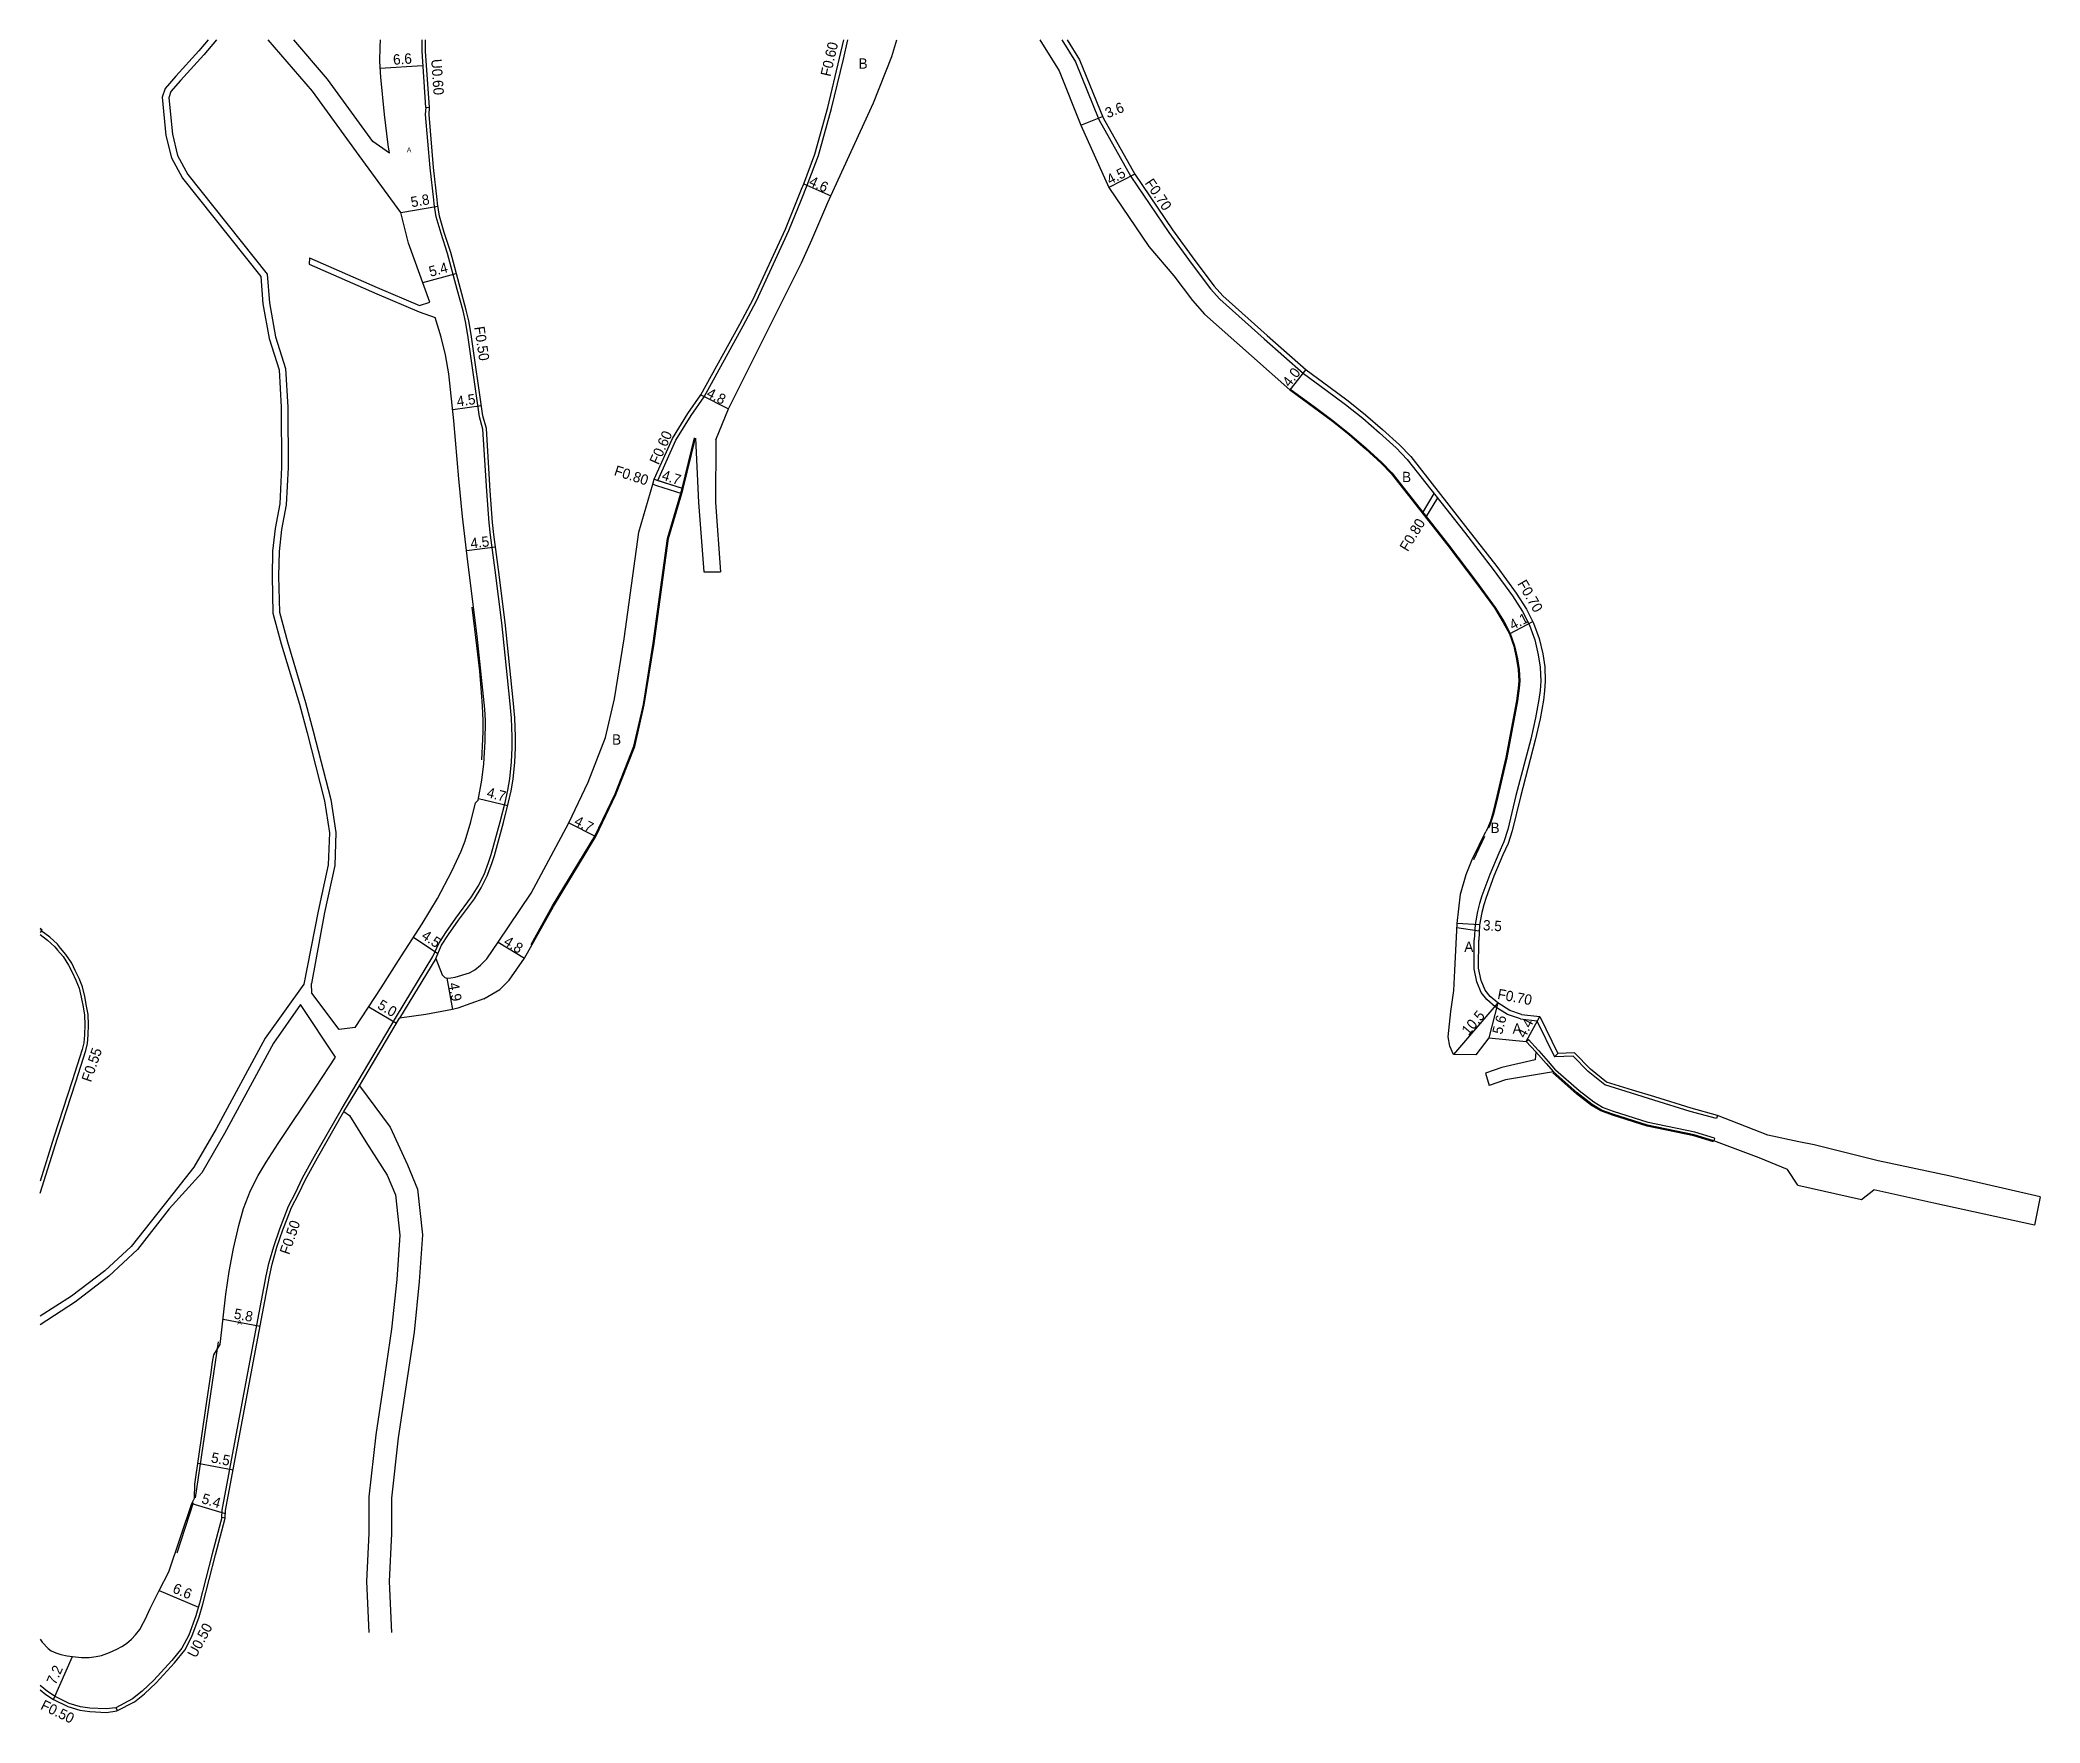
# Model space of a CAD drawing. Header units: metres. Extents: x -28000 to -24000, y -105000 to -102000.
# Drawn here: x -26400 to -26090.5, y -104060.5 to -103800 of the extents above; entities that cross this region are included whole.
import ezdxf

# ---------------------------------------------------------------- set-up
doc = ezdxf.new("R2010")
doc.units = ezdxf.units.M
doc.header["$LTSCALE"] = 2.5
for name, color, linetype in [('側溝・桝', 7, 'Continuous'), ('幅員', 7, 'Continuous'), ('歩道・分離帯・安全施設', 7, 'Continuous'), ('舗装', 7, 'Continuous'), ('道路', 7, 'Continuous')]:
    doc.layers.add(name, color=color, linetype=linetype)
doc.styles.get("Standard").update_dxf_attribs({"font": ''})
doc.styles.add('YOKO_DECO', font='')
doc.styles.get('Standard').set_extended_font_data('@MS PGothic')
doc.styles.get('YOKO_DECO').set_extended_font_data('MS PGothic')

msp = doc.modelspace()

# ---------------------------------------------------------------- texts
at = {"layer": '側溝・桝'}
for s, rotation, p in [('F0.60', 76.9359, (-26277.68, -103805.75)), ('U0.60', 274, (-26339.47, -103803)), ('F0.70', 304.2063, (-26229.1, -103822.14)), ('F0.50', 278.5358, (-26332.81, -103844.44)), ('F0.60', 65.9817, (-26304.29, -103865.84)), ('F0.80', 342.1314, (-26311.27, -103867.32)), ('F0.80', 58.7459, (-26188.34, -103879.28)), ('F0.70', 300.3307, (-26171.43, -103884.14)), ('F0.70', 349.1125, (-26174.55, -103948.39)), ('F0.55', 71, (-26392.11, -103961.39)), ('F0.50', 71, (-26361.44, -103988.09)), ('U0.50', 62, (-26375.87, -104050.51)), ('F0.50', 334.126, (-26400.03, -104058.26))]:
    msp.add_text(s, height=1.6, rotation=rotation, dxfattribs=at).set_placement(p)
at = {"layer": '幅員'}
for s, rotation, p in [('6.6', 4, (-26345.31, -103803.84)), ('3.6', 21.9459, (-26234.78, -103812.13)), ('4.6', 335.5769, (-26281.14, -103822.44)), ('4.5', 27.3582, (-26234.42, -103822.43)), ('5.8', 10, (-26342.48, -103825.9)), ('5.4', 15, (-26339.57, -103836.66)), ('4.0', 51.8754, (-26206.63, -103853.81)), ('4.5', 8, (-26335.4, -103856.74)), ('4.8', 333.0999, (-26296.99, -103855.17)), ('4.7', 342.1313, (-26303.9, -103868.02)), ('4.5', 7, (-26333.29, -103878.71)), ('4.1', 27.6328, (-26172.1, -103891.36)), ('4.7', 346, (-26330.97, -103917.17)), ('4.7', 333.178, (-26317.47, -103921.4)), ('4.5', 326, (-26341.1, -103938.96)), ('4.8', 328.4974, (-26328.38, -103939.93)), ('3.5', 356.3579, (-26176.74, -103937.77)), ('4.9', 279.929, (-26336.78, -103946.02)), ('5.0', 329, (-26347.91, -103949.78)), ('10.5', 49.5143, (-26178.94, -103954.16)), ('5.6', 75.6035, (-26173.75, -103954)), ('4.4', 62, (-26170.19, -103954.57)), ('5.8', 349, (-26370.09, -103997.85)), ('5.5', 349, (-26373.62, -104020.12)), ('5.4', 343, (-26375.11, -104026.41)), ('6.6', 337, (-26379.6, -104040.22)), ('7.2', 66, (-26397.59, -104054.67))]:
    msp.add_text(s, height=1.6, rotation=rotation, dxfattribs=at).set_placement(p)
at = {"layer": '舗装'}
for s, p in [('B', (-26273.33, -103804.44)), ('B', (-26189.22, -103868.43)), ('B', (-26311.47, -103909.06)), ('B', (-26175.53, -103922.73)), ('A', (-26179.59, -103941.13)), ('A', (-26172.12, -103953.8))]:
    msp.add_text(s, height=1.6, dxfattribs=at).set_placement(p)
at = {"layer": '舗装', "style": 'YOKO_DECO'}
for p in [(-26343.23, -103817.37, 567.13), (-26369.47, -103998.83, 546.97)]:
    msp.add_text('A', height=0.75, dxfattribs=at).set_placement(p)

# ---------------------------------------------------------------- linework, layer by layer
at = {"layer": '側溝・桝'}
for points in [[(-26340.9, -103800), (-26340.93, -103801.75), (-26340.35, -103810.43), (-26339.73, -103810.39)], [(-26282.17, -103824.7), (-26281.26, -103822.46), (-26279.51, -103817.87), (-26277.52, -103810.6), (-26275.68, -103802.95), (-26275, -103800)], [(-26241.87, -103800), (-26239.74, -103803.37), (-26236.13, -103812.33), (-26231.18, -103821.13), (-26225.3, -103829.78), (-26221.87, -103834.55), (-26218.87, -103838.53), (-26217.44, -103840.11), (-26210.55, -103846.24), (-26204.49, -103851.59)], [(-26371.87, -104028.66), (-26371.83, -104027.55), (-26367.67, -104005.47), (-26364.99, -103991.26), (-26364.57, -103989.34), (-26363.82, -103986.7), (-26362.9, -103983.97), (-26362.23, -103982.24), (-26361.54, -103980.49), (-26360.48, -103978.42), (-26359.36, -103976.11), (-26357.53, -103972.76), (-26353.38, -103965.55), (-26344.82, -103951.12), (-26339.21, -103941.86), (-26338.3, -103939.84), (-26337.22, -103938.15), (-26335.67, -103935.91), (-26333.21, -103932.63), (-26332.19, -103930.96), (-26331.27, -103929.15), (-26330.57, -103927.31), (-26330.19, -103926.05), (-26328.77, -103920.99), (-26328.03, -103918.02), (-26327.62, -103916.1), (-26327.3, -103914.35), (-26327.03, -103911.72), (-26326.93, -103909.54), (-26326.95, -103907.84), (-26327.02, -103904.94), (-26327.28, -103902.22), (-26328.52, -103890.22), (-26329.58, -103882.03), (-26330.26, -103876.61), (-26330.48, -103874.74), (-26330.83, -103869.83), (-26331.45, -103860.23), (-26331.97, -103858.3), (-26333.78, -103845.66), (-26334.13, -103843.57), (-26334.53, -103841.94), (-26335.44, -103838.63), (-26336.94, -103833.04), (-26337.94, -103829.94), (-26338.67, -103827.37), (-26339.01, -103825.36), (-26339.08, -103824.74), (-26339.64, -103819.76), (-26340.32, -103811.54), (-26340.25, -103810.42)], [(-26304.38, -103868.17), (-26301.6, -103861.94), (-26299.23, -103858.13), (-26297.24, -103855.21), (-26291.16, -103844.26), (-26289.11, -103840.37), (-26284.11, -103829.5), (-26282.17, -103824.7)], [(-26204.49, -103851.59), (-26200.95, -103854.18), (-26197.98, -103856.39), (-26195.3, -103858.52), (-26192.7, -103860.81), (-26190.13, -103863.14), (-26188.42, -103864.94), (-26179.57, -103876.18)], [(-26305.18, -103868.75), (-26304.62, -103868.93), (-26300.7, -103870.19)], [(-26304.95, -103867.98), (-26304.38, -103868.17), (-26300.48, -103869.43)], [(-26184.28, -103870.2), (-26186.11, -103873.21)], [(-26183.75, -103870.87), (-26185.58, -103873.88)], [(-26179.57, -103876.18), (-26175.1, -103881.93), (-26172.12, -103886), (-26170.6, -103888.45), (-26169.5, -103890.55), (-26168.68, -103892.83), (-26168.15, -103895.16), (-26167.84, -103897.08), (-26167.76, -103899.23), (-26167.86, -103900.66), (-26168.05, -103902.06)], [(-26168.05, -103902.06), (-26168.56, -103904.93), (-26169.28, -103908.21), (-26171.59, -103916.94)], [(-26171.59, -103916.94), (-26172.83, -103922.2), (-26173.48, -103924.08), (-26174.26, -103925.85), (-26175.65, -103929.14), (-26176.87, -103932.46), (-26177.26, -103933.65), (-26177.57, -103934.86), (-26177.92, -103936.88), (-26178.05, -103939.28)], [(-26400, -103937.53), (-26399.71, -103937.7), (-26400, -103938.2)], [(-26400, -103938.43), (-26398.86, -103939.3), (-26397.69, -103940.33), (-26397.28, -103940.88), (-26396.44, -103941.86), (-26395.57, -103943.17), (-26395.04, -103944.26), (-26394.45, -103945.48), (-26393.95, -103946.72), (-26393.63, -103948.16), (-26393.33, -103949.65), (-26393.13, -103950.9), (-26393.06, -103952.43), (-26393.11, -103953.95), (-26393.23, -103955.21), (-26393.45, -103956.24), (-26395.01, -103961.08), (-26397.84, -103969.8), (-26400, -103976.6)], [(-26174.8, -103949.61), (-26176.11, -103948.52), (-26176.96, -103947.39), (-26177.67, -103945.77), (-26178.08, -103943.73), (-26178.05, -103939.28)], [(-26338.76, -103942.13), (-26344.37, -103951.39)], [(-26170.89, -103951.48), (-26172.88, -103950.84), (-26174.8, -103949.61)], [(-26170.89, -103951.48), (-26168.37, -103951.79)], [(-26168.37, -103951.79), (-26165.65, -103957.35)], [(-26170, -103955.02), (-26169.67, -103954.71), (-26168.16, -103956.32)], [(-26168.51, -103956.6), (-26166.94, -103958.4), (-26165.8, -103959.71)], [(-26168.16, -103956.32), (-26168.06, -103956.43), (-26166.6, -103958.11), (-26165.47, -103959.41)], [(-26165.13, -103956.83), (-26165.65, -103957.35)], [(-26140.58, -103966.91), (-26144.63, -103965.81), (-26150.27, -103964.06), (-26153.73, -103962.99), (-26157.83, -103961.72), (-26160.4, -103959.64), (-26162.75, -103957.26), (-26165.65, -103957.35)], [(-26140.85, -103969.94), (-26143.91, -103969.02), (-26151.12, -103967.51), (-26156.48, -103965.81), (-26158.19, -103965.2), (-26159.55, -103964.39), (-26161.84, -103962.62), (-26165.47, -103959.41)], [(-26352.96, -103965.85), (-26350.57, -103961.84)], [(-26140.43, -103966.43), (-26140.58, -103966.91)], [(-26140.85, -103969.94), (-26140.99, -103970.37)], [(-26371.36, -104028.79), (-26371.87, -104028.66), (-26373.35, -104034.29), (-26375.3, -104041.94), (-26375.86, -104043.87), (-26376.96, -104046.86), (-26378.03, -104048.89), (-26379.6, -104050.82), (-26382.37, -104053.86), (-26384.19, -104055.54), (-26385.66, -104056.75), (-26388.26, -104058.11), (-26388.02, -104058.57)], [(-26388.26, -104058.11), (-26389.74, -104058.3), (-26392.27, -104058.15), (-26393.71, -104057.99), (-26395.5, -104057.43), (-26397.66, -104056.36), (-26398.82, -104055.61), (-26400, -104054.67)]]:
    msp.add_lwpolyline(points, dxfattribs=at)
at = {"layer": '幅員'}
for points in [[(-26347.36, -103804.37), (-26340.79, -103803.93)], [(-26238.92, -103813.17), (-26235.58, -103811.83)], [(-26230.59, -103820.76), (-26234.58, -103822.83)], [(-26281.82, -103822.24), (-26277.63, -103824.14)], [(-26344.14, -103826.69), (-26338.42, -103825.73)], [(-26340.78, -103837.51), (-26335.58, -103836.12)], [(-26204.13, -103850.97), (-26206.6, -103854.12)], [(-26297.75, -103854.9), (-26293.47, -103857.07)], [(-26336.14, -103857.19), (-26331.69, -103856.56)], [(-26304.95, -103867.98), (-26300.48, -103869.43)], [(-26333.98, -103879.03), (-26329.51, -103878.46)], [(-26332.13, -103917.37), (-26327.61, -103918.49)], [(-26318.18, -103921.15), (-26313.99, -103923.27)], [(-26342.18, -103938.87), (-26338.42, -103941.36)], [(-26177.22, -103936.96), (-26180.71, -103936.74)], [(-26329.11, -103939.6), (-26325.02, -103942.11)], [(-26337.02, -103945.2), (-26336.18, -103950.02)], [(-26349.12, -103949.62), (-26344.83, -103952.16)], [(-26174.42, -103949.02), (-26181.24, -103957)], [(-26174.42, -103949.02), (-26175.81, -103954.44)], [(-26170, -103955.02), (-26167.91, -103951.15)], [(-26371.67, -103997.96), (-26365.93, -103999.04)], [(-26375.56, -104020.28), (-26370.12, -104021.3)], [(-26376.49, -104026.51), (-26371.33, -104028.04)], [(-26381.55, -104039.96), (-26375.48, -104042.54)], [(-26397.91, -104056.82), (-26394.95, -104050.2)]]:
    msp.add_lwpolyline(points, dxfattribs=at)
at = {"layer": '幅員', "flags": 128}
msp.add_lwpolyline([(-26172.62, -103891.92), (-26168.99, -103890.02)], dxfattribs=at)
at = {"layer": '歩道・分離帯・安全施設'}
for points in [[(-26206.37, -103854.12), (-26202.82, -103856.71), (-26199.91, -103858.89), (-26197.33, -103860.94), (-26194.8, -103863.16), (-26192.33, -103865.39), (-26190.81, -103867), (-26182.04, -103878.13)], [(-26314.12, -103923.2), (-26311.01, -103916.69), (-26308.11, -103909.3), (-26306.63, -103902.86), (-26305.09, -103893.36), (-26303.78, -103883.54), (-26302.87, -103877.14), (-26300.85, -103870.15), (-26300.62, -103869.39), (-26298.73, -103861.56)], [(-26182.04, -103878.13), (-26177.71, -103883.87), (-26174.81, -103887.82), (-26173.43, -103890.06), (-26172.48, -103891.86), (-26171.81, -103893.75), (-26171.34, -103895.78), (-26171.08, -103897.4), (-26171.01, -103899.18), (-26171.09, -103900.32), (-26171.2, -103901.07)], [(-26331.62, -103911.4), (-26331.45, -103908.21), (-26331.42, -103907.02), (-26331.42, -103905.38), (-26331.53, -103903.06), (-26331.68, -103901.01), (-26331.96, -103897.66), (-26332.36, -103894.18), (-26333.13, -103887.8)], [(-26171.2, -103901.07), (-26171.38, -103902.27), (-26173.03, -103911.08), (-26174.41, -103917.08), (-26175.08, -103919.83), (-26175.42, -103920.92), (-26175.69, -103921.68), (-26175.82, -103921.98), (-26175.83, -103922)], [(-26324, -103939.97), (-26320.69, -103934.01), (-26314.12, -103923.2)], [(-26176.44, -103923.25), (-26178.19, -103926.86)], [(-26141.04, -103970.52), (-26144.06, -103969.6), (-26151.27, -103968.09), (-26156.67, -103966.38), (-26158.44, -103965.75), (-26159.89, -103964.88), (-26162.22, -103963.08), (-26165.9, -103959.83)], [(-26375.94, -104025.62), (-26372.4, -104001.49)], [(-26378.79, -104034.13), (-26376.23, -104026.32)]]:
    msp.add_lwpolyline(points, dxfattribs=at)
at = {"layer": '舗装'}
msp.add_lwpolyline([(-26180.74, -103937.38), (-26177.27, -103937.88)], dxfattribs=at)
at = {"layer": '道路'}
for points in [[(-26374, -103800), (-26375.42, -103801.66), (-26378.98, -103805.58), (-26380.65, -103807.49), (-26381.07, -103808.86), (-26380.51, -103814.76), (-26379.64, -103818.24), (-26377.94, -103821.39), (-26365.84, -103836.61), (-26365.5, -103840.83), (-26364.52, -103846.2), (-26363.01, -103851.04), (-26362.67, -103856.84), (-26362.61, -103866.12), (-26362.89, -103871.81), (-26363.61, -103875.61), (-26364.01, -103879.1), (-26364.09, -103883), (-26363.95, -103888.69), (-26362.66, -103893.43), (-26359.86, -103902.8), (-26358.68, -103907.22), (-26355.98, -103917.75), (-26355.22, -103922.7), (-26355.4, -103927.65), (-26356.93, -103934.84), (-26359.18, -103946.13)], [(-26372.68, -103800), (-26374.67, -103802.32), (-26378.24, -103806.25), (-26379.76, -103807.99), (-26380.05, -103808.96), (-26379.52, -103814.6), (-26378.7, -103817.87), (-26377.1, -103820.84), (-26364.87, -103836.23), (-26364.51, -103840.7), (-26363.55, -103845.96), (-26362.02, -103850.86), (-26361.67, -103856.8), (-26361.61, -103866.14), (-26361.9, -103871.93), (-26362.62, -103875.76), (-26363.01, -103879.16), (-26363.09, -103882.99), (-26362.95, -103888.54), (-26361.69, -103893.16), (-26358.9, -103902.52), (-26357.71, -103906.97), (-26355, -103917.55), (-26354.21, -103922.64), (-26354.4, -103927.78), (-26355.95, -103935.04), (-26357.96, -103946.02)], [(-26344.14, -103826.69), (-26350.61, -103817.9), (-26357.84, -103807.93), (-26364.68, -103800)], [(-26345.9, -103817.54), (-26348.48, -103815.73), (-26355.49, -103806.07), (-26360.72, -103800)], [(-26345.9, -103817.54), (-26346.11, -103816.22), (-26346.71, -103811.52), (-26347.27, -103805.73), (-26347.43, -103803.33), (-26347.37, -103801.08), (-26347.31, -103800)], [(-26338.76, -103942.13), (-26337.87, -103940.11), (-26336.79, -103938.44), (-26335.25, -103936.22), (-26332.78, -103932.92), (-26331.74, -103931.21), (-26330.79, -103929.36), (-26330.08, -103927.47), (-26329.69, -103926.2), (-26328.27, -103921.12), (-26327.53, -103918.14), (-26327.11, -103916.2), (-26326.79, -103914.42), (-26326.51, -103911.75), (-26326.42, -103909.55), (-26326.43, -103907.83), (-26326.51, -103904.91), (-26326.76, -103902.16), (-26328.01, -103890.16), (-26329.06, -103881.96), (-26329.75, -103876.55), (-26329.96, -103874.69), (-26330.32, -103869.79), (-26330.93, -103860.14), (-26331.46, -103858.19), (-26333.27, -103845.58), (-26333.62, -103843.46), (-26334.03, -103841.81), (-26334.94, -103838.5), (-26336.44, -103832.9), (-26337.44, -103829.79), (-26338.16, -103827.25), (-26338.49, -103825.29), (-26338.56, -103824.68), (-26339.12, -103819.71), (-26339.8, -103811.53), (-26339.73, -103810.46), (-26340.35, -103801.73), (-26340.32, -103800)], [(-26282.17, -103823.1), (-26281.82, -103822.24), (-26280.08, -103817.68), (-26278.1, -103810.46), (-26276.27, -103802.81), (-26275.62, -103800)], [(-26282.17, -103834.47), (-26280.57, -103830.92), (-26278.07, -103825.14), (-26277.63, -103824.14), (-26271, -103809.71), (-26268.18, -103802.56), (-26267.42, -103800)], [(-26245.29, -103800), (-26242.27, -103804.79), (-26238.92, -103813.17), (-26234.58, -103822.83), (-26228.4, -103831.98), (-26224.55, -103836.48), (-26221.64, -103840.34), (-26219.81, -103842.45), (-26212.54, -103848.87), (-26206.6, -103854.12), (-26206.46, -103854.24)], [(-26241.05, -103800), (-26239.12, -103803.05), (-26235.5, -103812.03), (-26230.59, -103820.76), (-26224.73, -103829.37), (-26221.31, -103834.13), (-26218.31, -103838.11), (-26216.94, -103839.61), (-26210.08, -103845.72), (-26204.05, -103851.05)], [(-26332.72, -103943.93), (-26331.82, -103943.2), (-26330.85, -103942.19), (-26329.11, -103939.6), (-26324, -103932.04), (-26318.18, -103921.15), (-26315.18, -103914.87), (-26312.47, -103907.95), (-26311.1, -103901.99), (-26309.59, -103892.69), (-26308.28, -103882.92), (-26307.33, -103876.18), (-26305.18, -103868.75), (-26304.95, -103867.98), (-26302.13, -103861.66), (-26299.74, -103857.8), (-26297.75, -103854.9), (-26291.69, -103843.97), (-26289.64, -103840.1), (-26284.66, -103829.26), (-26282.17, -103823.1)], [(-26339.69, -103840.57), (-26342.95, -103831.42), (-26343.45, -103829.58), (-26344.14, -103826.69)], [(-26358.27, -103833.72), (-26358.34, -103834.7)], [(-26358.27, -103833.72), (-26347.82, -103838.29), (-26341.27, -103841.1), (-26339.69, -103840.57)], [(-26358.34, -103834.7), (-26347.88, -103839.28), (-26341.33, -103842.09), (-26338.87, -103842.93)], [(-26295.4, -103861.87), (-26293.47, -103857.07), (-26282.17, -103834.47)], [(-26351.23, -103952.83), (-26347.2, -103946.68), (-26344.5, -103942.44), (-26340.84, -103936.8), (-26338.51, -103932.88), (-26336.28, -103928.65), (-26334.85, -103925.54), (-26334.2, -103923.92), (-26333.33, -103921.02), (-26332.61, -103918.07), (-26332.18, -103917.65), (-26331.65, -103914.57), (-26331.34, -103912.03), (-26331.1, -103908.55), (-26331.08, -103905.32), (-26331.15, -103903.55), (-26332.36, -103892.28), (-26333.78, -103880.75), (-26334.6, -103873.76), (-26335.2, -103867.93), (-26335.97, -103858.92), (-26336.71, -103851.66), (-26337.27, -103848.71), (-26337.93, -103845.98), (-26338.87, -103842.93)], [(-26204.05, -103851.05), (-26200.54, -103853.61), (-26197.56, -103855.84), (-26194.86, -103857.99), (-26192.24, -103860.29), (-26189.64, -103862.64), (-26187.89, -103864.48), (-26179.02, -103875.75)], [(-26206.46, -103854.24), (-26202.91, -103856.83), (-26200, -103859.01), (-26197.42, -103861.06), (-26194.9, -103863.27), (-26192.44, -103865.5), (-26190.92, -103867.1), (-26182.16, -103878.22)], [(-26313.99, -103923.27), (-26310.87, -103916.75), (-26307.97, -103909.34), (-26306.48, -103902.89), (-26304.94, -103893.38), (-26303.63, -103883.56), (-26302.73, -103877.17), (-26300.7, -103870.19), (-26300.48, -103869.43), (-26298.58, -103861.6)], [(-26298.58, -103861.6), (-26298.08, -103871.58), (-26297.27, -103882.32)], [(-26295.4, -103861.87), (-26295.49, -103871.57), (-26294.69, -103882.3)], [(-26179.02, -103875.75), (-26174.54, -103881.51), (-26171.54, -103885.6), (-26169.99, -103888.1), (-26168.86, -103890.27), (-26168.01, -103892.64), (-26167.46, -103895.02), (-26167.14, -103897.01), (-26167.06, -103899.24), (-26167.16, -103900.73), (-26167.36, -103902.17)], [(-26182.16, -103878.22), (-26177.83, -103883.96), (-26174.94, -103887.9), (-26173.56, -103890.13), (-26172.62, -103891.92), (-26171.95, -103893.79), (-26171.49, -103895.81), (-26171.23, -103897.41), (-26171.17, -103899.18), (-26171.24, -103900.31), (-26171.35, -103901.05)], [(-26297.27, -103882.32), (-26294.69, -103882.3)], [(-26171.35, -103901.05), (-26171.53, -103902.25), (-26173.18, -103911.05), (-26174.56, -103917.04), (-26175.22, -103919.79), (-26175.56, -103920.88), (-26175.83, -103921.62), (-26175.95, -103921.91), (-26176.25, -103922.51)], [(-26167.36, -103902.17), (-26167.87, -103905.06), (-26168.6, -103908.38), (-26170.91, -103917.13)], [(-26170.91, -103917.13), (-26172.16, -103922.39), (-26172.82, -103924.34), (-26173.61, -103926.13), (-26175, -103929.4), (-26176.21, -103932.69), (-26176.58, -103933.85), (-26176.89, -103935.01), (-26177.22, -103936.96), (-26177.35, -103939.31)], [(-26331.33, -103948.38), (-26328.84, -103946.97), (-26327.42, -103945.53), (-26325.02, -103942.11), (-26320.56, -103934.08), (-26313.99, -103923.27)], [(-26175.81, -103954.44), (-26177.83, -103957.04), (-26181.24, -103957), (-26181.82, -103955.71), (-26182.11, -103954.3), (-26181.68, -103950.34), (-26181.22, -103947.08), (-26181.06, -103943.99), (-26180.71, -103936.74), (-26180.18, -103932.17), (-26179.3, -103929.13), (-26178.35, -103926.85), (-26176.25, -103922.51)], [(-26400, -103978.46), (-26397.3, -103969.97), (-26394.47, -103961.25), (-26392.91, -103956.39), (-26392.67, -103955.29), (-26392.55, -103953.99), (-26392.5, -103952.42), (-26392.57, -103950.84), (-26392.78, -103949.55), (-26393.08, -103948.05), (-26393.41, -103946.56), (-26393.94, -103945.25), (-26394.54, -103944.02), (-26395.08, -103942.89), (-26395.99, -103941.52), (-26396.84, -103940.53), (-26397.27, -103939.95), (-26398.5, -103938.86), (-26399.81, -103937.87), (-26399.71, -103937.7), (-26400, -103937.53)], [(-26174.42, -103949.02), (-26175.6, -103948.03), (-26176.35, -103947.03), (-26177, -103945.56), (-26177.38, -103943.66), (-26177.35, -103939.31)], [(-26338.76, -103942.13), (-26337.75, -103944.67), (-26337.36, -103945.07), (-26337.02, -103945.2), (-26336.44, -103945.17), (-26335.73, -103945.02), (-26333.56, -103944.36), (-26332.72, -103943.93)], [(-26359.18, -103946.13), (-26365.14, -103954.46), (-26372.74, -103968.53), (-26376.18, -103974.46), (-26380.78, -103980.29), (-26385.91, -103986.75), (-26389.99, -103990.5), (-26395.13, -103994.4), (-26400, -103997.52)], [(-26351.23, -103952.83), (-26353.7, -103953.16), (-26357.95, -103947.5), (-26357.96, -103946.02)], [(-26354.26, -103957.43), (-26359.69, -103949.26), (-26363.86, -103955.26), (-26371.43, -103969.26), (-26374.94, -103975.3), (-26380.01, -103980.88), (-26384.89, -103987.17), (-26389.35, -103991.34), (-26394.53, -103995.31), (-26400, -103998.85)], [(-26331.33, -103948.38), (-26335.32, -103949.85), (-26336.18, -103950.02), (-26340.27, -103950.83), (-26344.37, -103951.39)], [(-26170.72, -103950.8), (-26172.57, -103950.2), (-26174.42, -103949.02)], [(-26170.72, -103950.8), (-26167.91, -103951.15)], [(-26167.91, -103951.15), (-26165.13, -103956.83)], [(-26350.57, -103961.84), (-26344.37, -103951.39)], [(-26373.1, -104003.48), (-26372.13, -104001.88), (-26371.22, -103994.1), (-26370.72, -103990.6), (-26370.06, -103987.05), (-26369.24, -103983.45), (-26368.5, -103980.83), (-26367.4, -103978.05), (-26366.23, -103975.74), (-26364.99, -103973.65), (-26363.15, -103970.76), (-26357.34, -103962.09), (-26354.26, -103957.43)], [(-26168.51, -103956.6), (-26168.64, -103957.82), (-26173.78, -103959.03), (-26176.31, -103959.89)], [(-26175.81, -103954.44), (-26170, -103955.02)], [(-26170, -103955.02), (-26168.51, -103956.6)], [(-26140.43, -103966.43), (-26144.49, -103965.33), (-26150.12, -103963.58), (-26153.58, -103962.51), (-26157.59, -103961.27), (-26160.06, -103959.27), (-26162.55, -103956.75), (-26165.13, -103956.83)], [(-26176.31, -103959.89), (-26175.73, -103961.79)], [(-26165.8, -103959.71), (-26173.21, -103960.93), (-26175.73, -103961.79)], [(-26140.99, -103970.37), (-26144.02, -103969.46), (-26151.23, -103967.94), (-26156.62, -103966.23), (-26158.38, -103965.61), (-26159.8, -103964.76), (-26162.13, -103962.96), (-26165.8, -103959.71)], [(-26350.57, -103961.84), (-26345.81, -103968.26), (-26343.15, -103974.06), (-26341.56, -103977.86), (-26340.8, -103984.9), (-26341.31, -103992.13), (-26342.12, -103999.97), (-26343.45, -104008.8), (-26344.55, -104016.34), (-26345.62, -104025.68), (-26345.59, -104031.15), (-26345.97, -104038.57), (-26345.61, -104046.45)], [(-26400, -104055.34), (-26399.12, -104056.04), (-26397.91, -104056.82), (-26395.7, -104057.92), (-26393.82, -104058.5), (-26392.31, -104058.67), (-26389.72, -104058.83), (-26388.1, -104058.61), (-26385.38, -104057.19), (-26383.85, -104055.94), (-26382, -104054.23), (-26379.21, -104051.16), (-26377.59, -104049.18), (-26376.48, -104047.08), (-26375.36, -104044.03), (-26374.8, -104042.07), (-26372.85, -104034.42), (-26371.36, -104028.79), (-26371.31, -104027.6), (-26367.16, -104005.57), (-26364.48, -103991.36), (-26364.06, -103989.46), (-26363.33, -103986.85), (-26362.41, -103984.14), (-26361.74, -103982.43), (-26361.07, -103980.71), (-26360.02, -103978.65), (-26358.9, -103976.34), (-26357.08, -103973.02), (-26352.96, -103965.85)], [(-26352.96, -103965.85), (-26352.09, -103966.44), (-26349.56, -103970.55), (-26346.26, -103975.7), (-26344.98, -103978.75), (-26344.31, -103984.96), (-26344.8, -103991.82), (-26345.59, -103999.52), (-26346.91, -104008.29), (-26348.03, -104015.88), (-26349.13, -104025.49), (-26349.09, -104031.07), (-26349.47, -104038.56), (-26349.11, -104046.45)], [(-26090.5, -103979.04), (-26104.59, -103975.79), (-26115.53, -103973.46), (-26125.44, -103970.99), (-26127.83, -103970.51), (-26132.61, -103969.48), (-26140.43, -103966.43)], [(-26127.97, -103977.24), (-26129.58, -103974.8), (-26133.94, -103972.98), (-26140.99, -103970.37)], [(-26127.97, -103977.24), (-26118.11, -103979.45), (-26116.24, -103977.95)], [(-26091.36, -103983.44), (-26106.93, -103980.02), (-26116.24, -103977.95)], [(-26090.5, -103979.04), (-26091.36, -103983.44)], [(-26400, -104047.48), (-26399.66, -104047.98), (-26398.76, -104048.95), (-26398.25, -104049.28), (-26397.53, -104049.6), (-26396.77, -104049.86), (-26395.79, -104050.08), (-26394.95, -104050.2), (-26393.6, -104050.35), (-26392.39, -104050.35), (-26391.3, -104050.16), (-26390.5, -104050), (-26389.22, -104049.55), (-26388.11, -104049.04), (-26387.33, -104048.64), (-26386.59, -104048.15), (-26385.85, -104047.5), (-26385.2, -104046.83), (-26384.57, -104046.01), (-26383.97, -104044.91), (-26383.73, -104044.45), (-26382.96, -104042.77), (-26381.55, -104039.96), (-26380.05, -104037.1), (-26376.49, -104026.51), (-26376.11, -104025.66), (-26376.02, -104023.52), (-26374.31, -104011.4), (-26373.53, -104006.24), (-26373.28, -104004.65), (-26373.1, -104003.48)]]:
    msp.add_lwpolyline(points, dxfattribs=at)

msp.set_redraw_order([(e.dxf.handle, doc.entitydb.next_handle()) for e in msp.query("TEXT MTEXT ATTDEF DIMENSION ARC_DIMENSION")])  # texts and dimensions are drawn at this point

doc.saveas('drawing.dxf')
